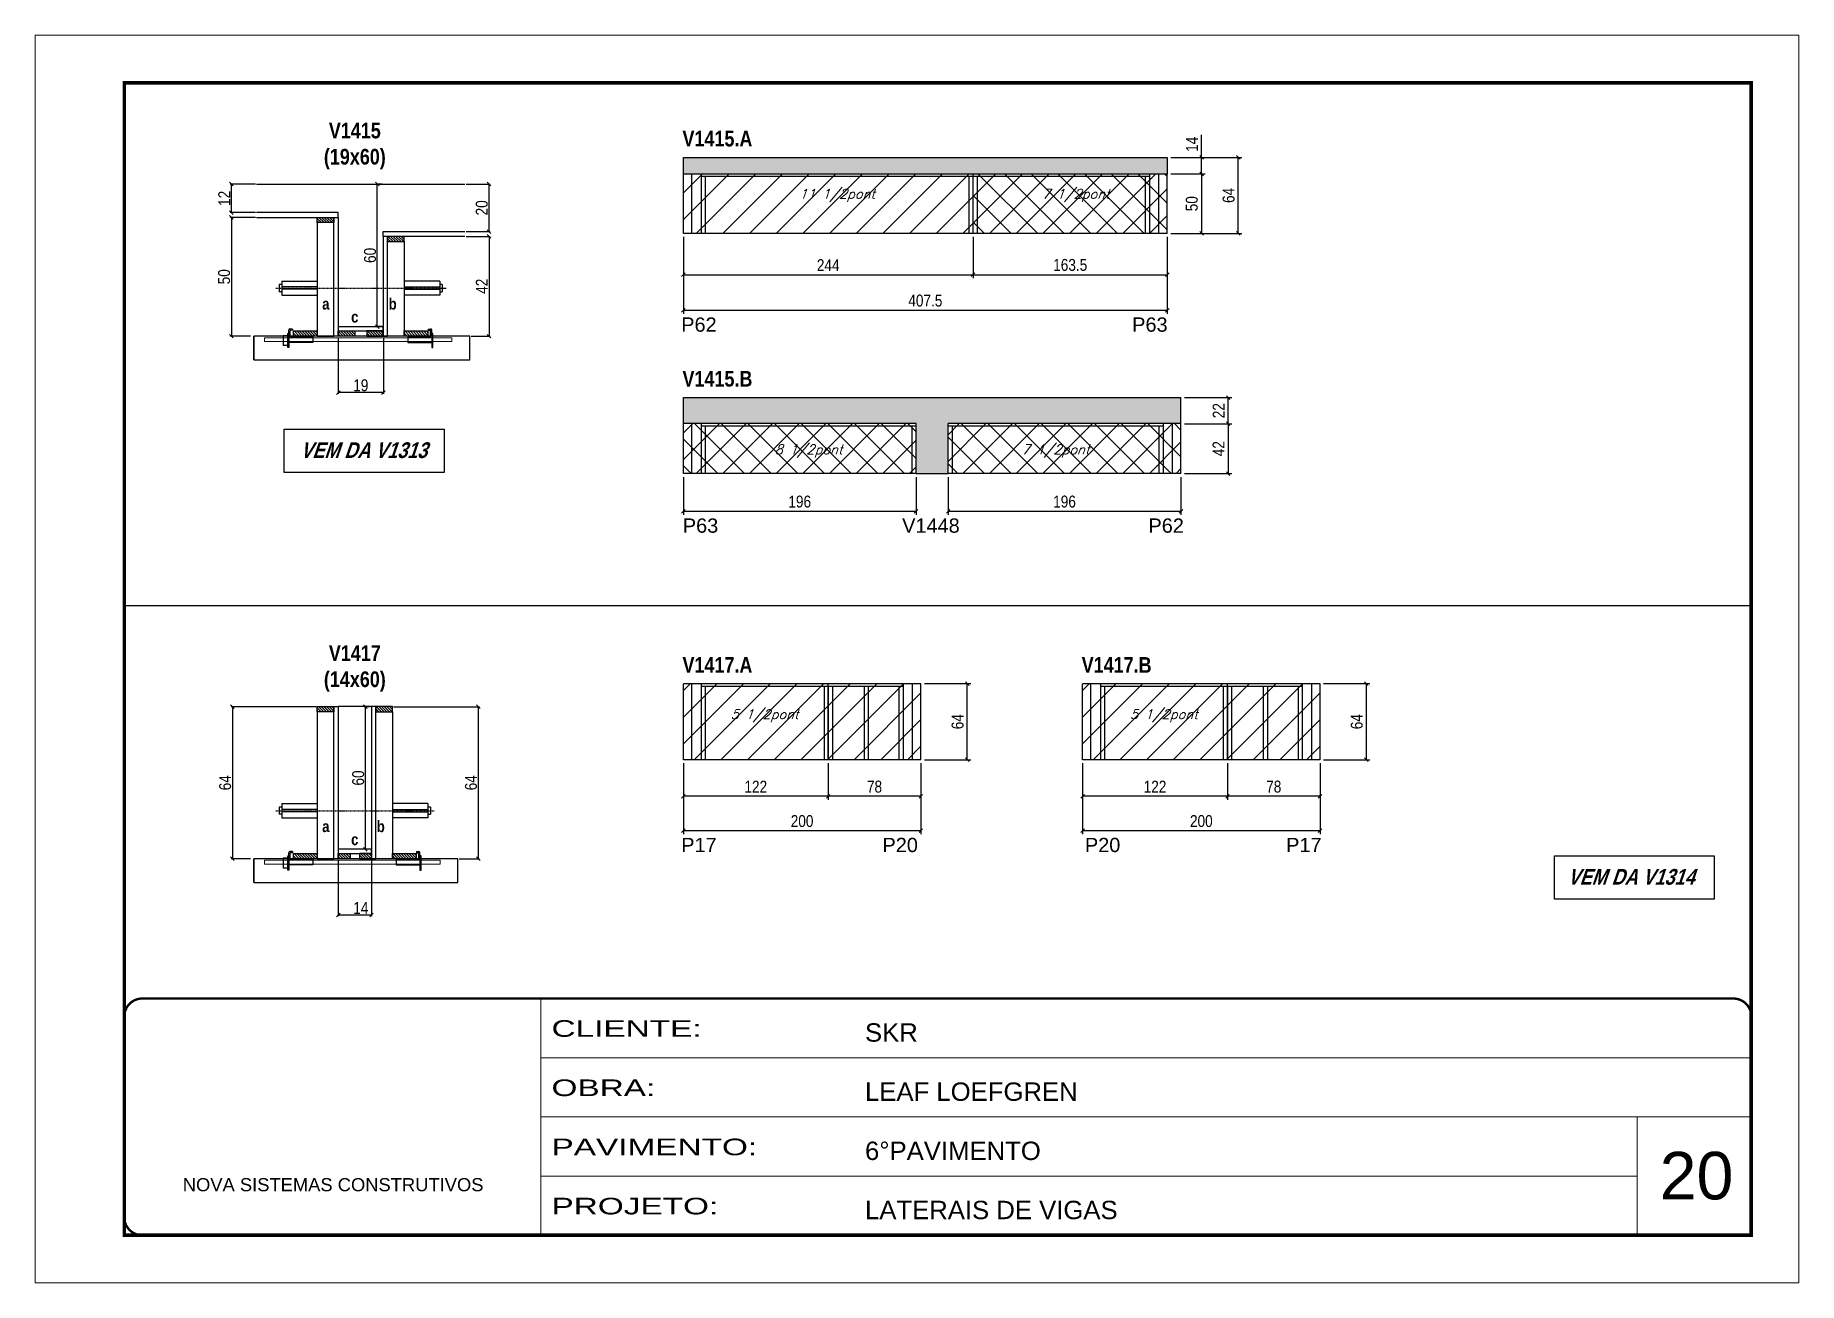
# Model space of a CAD drawing. Extents: x 3309 to 9563, y -2522 to 14608.
# Drawn here: x 8078 to 9563, y 8964 to 10014 of the extents above; entities that cross this region are included whole.
import ezdxf

# ---------------------------------------------------------------- set-up
doc = ezdxf.new("R2010")
doc.units = 0
for name, pattern in [('CONTINUO', [0]), ('DASHED', [0.75, 0.5, -0.25]), ('HIDDEN', [0.375, 0.25, -0.125])]:
    doc.linetypes.add(name, pattern=pattern)
for name, color, linetype in [('5', 5, 'Continuous'), ('barrote', 251, 'Continuous'), ('COTA', 241, 'Continuous'), ('detalhes', 4, 'Continuous'), ('NOMENCLATURA', 7, 'Continuous'), ('Painéis', 200, 'Continuous'), ('presilha', 1, 'Continuous'), ('SARR_2.2x10', 60, 'Continuous'), ('SARR_2.2x7', 40, 'Continuous'), ('SARR_3.5x7', 81, 'Continuous'), ('TENSOR', 3, 'Continuous'), ('texto', 7, 'Continuous')]:
    doc.layers.add(name, color=color, linetype=linetype)
for name, color, linetype, lineweight in [('CARIMBO', 255, 'Continuous', 9), ('CONCRETO', 251, 'Continuous', 25), ('Folhas', 255, 'Continuous', 9), ('Hachura', 251, 'Continuous', 9), ('SARRAFO DE PRESSAO', 251, 'DASHED', 9), ('SCO-___-LAJ', 2, 'Continuous', 0)]:
    doc.layers.add(name, color=color, linetype=linetype, lineweight=lineweight)
doc.styles.add('ARIAL', font='arial.ttf')
doc.styles.add('COTA TECNICA', font='techl___.ttf', dxfattribs={"height": 10})
doc.styles.add('COTA TECNICA 2X', font='techl___.ttf', dxfattribs={"height": 10})
doc.styles.add('Romans', font='romans.shx')
doc.styles.get("Standard").update_dxf_attribs({"font": 'arial.ttf'})
doc.styles.add('TECNICA', font='techb___.ttf', dxfattribs={"height": 10})
doc.styles.add('Tecnologia', font='')
doc.styles.get('Tecnologia').set_extended_font_data('Forgotten Futurist')
doc.dimstyles.new('PAINEL', dxfattribs={"dimtxt": 10, "dimasz": 3, "dimexe": 3, "dimexo": 3, "dimgap": 3, "dimtad": 1, "dimdec": 1, "dimzin": 12, "dimdsep": 46, "dimtxsty": 'COTA TECNICA', "dimblk1": 'OBLIQUE', "dimblk2": 'OBLIQUE', "dimsah": 1, "dimcen": 0.9, "dimclrd": 4, "dimclre": 4, "dimclrt": 240, "dimadec": 1, "dimazin": 3, "dimtfac": 1, "dimtdec": 1, "dimtmove": 0, "dimatfit": 3, "dimfxl": 1, "dimtolj": 1, "dimtzin": 12, "dimarcsym": 0})
doc.dimstyles.new('SECAO', dxfattribs={"dimscale": 0.333333, "dimtxt": 5, "dimasz": 9, "dimexe": 3, "dimexo": 3, "dimgap": 3, "dimtad": 1, "dimdec": 1, "dimlfac": 0.5, "dimzin": 12, "dimdsep": 46, "dimtxsty": 'COTA TECNICA 2X', "dimblk1": 'OBLIQUE', "dimblk2": 'OBLIQUE', "dimsah": 1, "dimcen": 0.9, "dimclrd": 4, "dimclre": 4, "dimclrt": 240, "dimadec": 1, "dimazin": 3, "dimtfac": 1, "dimtdec": 1, "dimtmove": 0, "dimatfit": 3, "dimfxl": 1, "dimtolj": 1, "dimtzin": 12, "dimarcsym": 0})
pattern_1 = [(135, (41568.496, -113751.8887), (-1.122532015, -1.122532015), [])]

msp = doc.modelspace()

# ---------------------------------------------------------------- texts
at = {"layer": '5', "linetype": 'Continuous'}
for s, rotation, p in [('P62', 0.00004, (8621.82, 9764.05)), ('P63', 0.00004, (9001.57, 9764.05)), ('P63', 0.00004, (8623.18, 9594.84)), ('V1448', 0.00004, (8807.87, 9594.84)), ('P62', 0.00004, (9015.3, 9594.84)), ('P17', 0.00004, (8621.82, 9326.03)), ('P20', 0.00004, (8791.31, 9326.03)), ('P20', 359.99996, (8961.77, 9326.03)), ('P17', 359.99996, (9131.22, 9326.03))]:
    msp.add_text(s, height=12, rotation=rotation, dxfattribs=at).set_placement(p)
at = {"layer": 'CARIMBO', "style": 'ARIAL'}
msp.add_text('20', height=40, dxfattribs=at).set_placement((9445.73, 9033.7))
at = {"layer": 'detalhes', "style": 'TECNICA'}
for s, p in [('a', (8319.48, 9782.72)), ('b', (8375.46, 9782.71)), ('c', (8343.85, 9771.75)), ('a', (8319.48, 9342.88)), ('b', (8365.46, 9342.87)), ('c', (8343.85, 9331.91))]:
    msp.add_text(s, height=9.6, dxfattribs=at).set_placement(p)
at = {"layer": 'NOMENCLATURA', "style": 'TECNICA'}
for s, p in [('V1415.A', (8622.9, 9919.96)), ('V1415.B', (8622.9, 9717.83)), ('V1417.A', (8622.9, 9476.94)), ('V1417.B', (8959.06, 9476.94))]:
    msp.add_text(s, height=13.2, dxfattribs=at).set_placement(p)
at = {"layer": 'NOMENCLATURA', "char_height": 13.2, "attachment_point": 2, "style": 'TECNICA'}
for s, insert in [('V1415\\P(19x60)', (8346.96, 9939.98)), ('V1417\\P(14x60)', (8346.96, 9500.14))]:
    msp.add_mtext_dynamic_manual_height_columns(s, width=300.2766, gutter_width=1, heights=[0], dxfattribs=dict(at, insert=insert))
at = {"layer": 'NOMENCLATURA', "char_height": 13.2, "width": 300.2766, "attachment_point": 2, "style": 'TECNICA'}
for s, insert in [('{\\Q19;VEM DA V1313}', (8354.35, 9670.96)), ('{\\Q19;VEM DA V1314}', (9421.52, 9311.8))]:
    msp.add_mtext(s, dxfattribs=dict(at, insert=insert))
at = {"layer": 'texto', "color": 2, "char_height": 8, "attachment_point": 5, "style": 'Romans'}
for s, insert in [('{\\Q19;\\C256;11 1/2pont}', (8753.12, 9878.77)), ('{\\Q19;\\C256;7 1/2pont}', (8954.12, 9878.77)), ('{\\Q19;\\C256;8 1/2pont}', (8729.12, 9663.64)), ('{\\Q19;\\C256;7 1/2pont}', (8937.12, 9663.64)), ('{\\Q19;\\C256;5 1/2pont}', (8692.12, 9440.75)), ('{\\Q19;\\C256;5 1/2pont}', (9028.28, 9440.75))]:
    msp.add_mtext(s, dxfattribs=dict(at, insert=insert))

# ---------------------------------------------------------------- blocks, each defined once
blk = doc.blocks.new('9999999999')
at = {"color": 30, "linetype": 'CONTINUO'}
for p, q in [((98564.6, 34230.2), (98564.6, 34429.4)), ((98564.6, 34379.6), (99584, 34379.6)), ((98564.6, 34329.8), (99488, 34329.8)), ((99584, 34329.8), (99488, 34329.8)), ((99488, 34329.8), (99488, 34230.2)), ((98564.6, 34280), (99488, 34280))]:
    blk.add_line(p, q, dxfattribs=at)
at = {"color": 30, "linetype": 'CONTINUO', "const_width": 2}
blk.add_lwpolyline([(99584, 34230.2), (99584, 34414.4, 0.414214), (99569, 34429.4), (98229, 34429.4, 0.414214), (98214, 34414.4), (98214, 34245.2, 0.414214), (98229, 34230.2), (99584, 34230.2)], format="xyb", dxfattribs=at)
at = {"layer": 'Folhas'}
blk.add_lwpolyline([(98139, 34190.2), (99624, 34190.2), (99624, 35240.2), (98139, 35240.2)], close=True, dxfattribs=at)
at = {"layer": 'Folhas', "color": 30, "const_width": 3}
blk.add_lwpolyline([(98214, 34230.2), (99584, 34230.2), (99584, 35200.2), (98214, 35200.2)], close=True, dxfattribs=at)
at = {"color": 7, "linetype": 'Continuous', "ltscale": 5, "style": 'ARIAL'}
for s, height, p in [('SKR', 15.48, (98837.7, 34393.1)), ('LEAF LOEFGREN', 15.483, (98837.7, 34343.3)), ('6°PAVIMENTO', 15.483, (98837.7, 34293.5)), ('NOVA SISTEMAS CONSTRUTIVOS', 11.059, (98263.2, 34267.2)), ('LATERAIS DE VIGAS', 15.483, (98837.7, 34243.7))]:
    blk.add_text(s, height=height, dxfattribs=at).set_placement(p)
at = {"layer": 'Folhas', "color": 7, "style": 'Tecnologia', "width": 1.5}
for s, p in [('CLIENTE:', (98573.7, 34397.2)), ('OBRA:', (98573.7, 34347.3)), ('PAVIMENTO:', (98573.7, 34297.5)), ('PROJETO:', (98573.7, 34247.7))]:
    blk.add_text(s, height=14, dxfattribs=at).set_placement(p)
blk = doc.blocks.new('_Oblique')
at = {"color": 0, "linetype": 'ByBlock', "lineweight": -2}
blk.add_line((-0.5, -0.5), (0.5, 0.5), dxfattribs=at)
blk = doc.blocks.new('*D2099')
at = {"layer": 'COTA', "color": 4, "lineweight": -2, "transparency": 16777216}
for p, q in [((8333, 9759.3), (8333, 9711.8)), ((8371, 9759.3), (8371, 9711.8)), ((8371, 9712.8), (8333, 9712.8))]:
    blk.add_line(p, q, dxfattribs=at)
at = {"layer": 'Defpoints', "color": 0, "transparency": 16777216}
for p in [(8333, 9760.3), (8371, 9760.3), (8333, 9712.8)]:
    blk.add_point(p, dxfattribs=at)
at = {"layer": 'COTA', "color": 4, "lineweight": -2, "transparency": 16777216, "xscale": 3, "yscale": 3, "zscale": 3, "rotation": 180}
blk.add_blockref('_Oblique', (8333, 9712.8), dxfattribs=at)
at = {"layer": 'COTA', "color": 4, "lineweight": -2, "transparency": 16777216, "xscale": 3, "yscale": 3, "zscale": 3}
blk.add_blockref('_Oblique', (8371, 9712.8), dxfattribs=at)
at = {"layer": 'COTA', "color": 240, "transparency": 16777216, "insert": (8352, 9718.9), "char_height": 10, "attachment_point": 5, "style": 'COTA TECNICA 2X'}
blk.add_mtext('\\A1;19', dxfattribs=at)
blk = doc.blocks.new('PRESILHA METÁLICA 1')
at = {"layer": 'presilha'}
for p, q in [((0, 13), (6, 13)), ((0, 13), (0, 0)), ((6, 0), (0, 0)), ((6, 15.5), (7.5, 15.5)), ((6, -2.5), (6, 15.5)), ((6, 13), (6, 0)), ((7.5, 10.6), (7.5, 19.9)), ((7.5, 15.5), (7.5, -2.5)), ((37.5, 4.1), (7.5, 4.1)), ((12, 21), (8.6, 21)), ((9, 11.6), (9, 18.9)), ((12, 19.5), (9.6, 19.5)), ((37.5, 11), (9.6, 11)), ((12, 21), (12, 19.5)), ((37.5, 11), (37.5, 4.1)), ((7.5, -2.5), (6, -2.5))]:
    blk.add_line(p, q, dxfattribs=at)
for centre, radius, start, end in [((8.6, 19.9), 1.14, 90, 180), ((9.6, 18.9), 0.57, 90, 180), ((9.6, 11.6), 0.57, 180, 270)]:
    blk.add_arc(centre, radius, start, end, dxfattribs=at)
blk = doc.blocks.new('PRESILHA METÁLICA 2')
at = {"layer": 'presilha'}
for p, q in [((-5.2, 23.5), (-5.2, 22)), ((-5.2, 23.5), (-1.9, 23.5)), ((-0.8, 14.6), (-0.8, 22.4)), ((-30.8, 13.5), (-30.8, 6.6)), ((-30.8, 13.5), (-2.8, 13.5)), ((-30.8, 6.6), (-0.8, 6.6)), ((-5.2, 22), (-2.8, 22)), ((-2.2, 14.1), (-2.2, 21.4)), ((0.8, 18), (-0.8, 18)), ((-0.8, 18), (-0.8, 0)), ((-0.8, 0), (0.8, 0)), ((0.8, 0), (0.8, 18))]:
    blk.add_line(p, q, dxfattribs=at)
for centre, radius, start, end in [((-1.9, 22.4), 1.14, 0, 90), ((-2.8, 21.4), 0.57, 0, 90), ((-2.8, 14.1), 0.57, 270, 0)]:
    blk.add_arc(centre, radius, start, end, dxfattribs=at)
blk = doc.blocks.new('*D2100')
at = {"layer": 'COTA', "color": 4, "lineweight": -2, "transparency": 16777216}
for p, q in [((8440.7, 9844.3), (8461, 9844.3)), ((8460, 9844.3), (8460, 9760.3)), ((8444.8, 9760.3), (8461, 9760.3))]:
    blk.add_line(p, q, dxfattribs=at)
at = {"layer": 'Defpoints', "color": 0, "transparency": 16777216}
for p in [(8439.7, 9844.3), (8443.8, 9760.3), (8460, 9760.3)]:
    blk.add_point(p, dxfattribs=at)
at = {"layer": 'COTA', "color": 4, "lineweight": -2, "transparency": 16777216, "xscale": 3, "yscale": 3, "zscale": 3}
for p, rotation in [((8460, 9844.3), 90), ((8460, 9760.3), 270)]:
    blk.add_blockref('_Oblique', p, dxfattribs=dict(at, rotation=rotation))
at = {"layer": 'COTA', "color": 240, "transparency": 16777216, "insert": (8453.9, 9802.3), "char_height": 10, "attachment_point": 5, "rotation": 90, "style": 'COTA TECNICA 2X'}
blk.add_mtext('\\A1;42', dxfattribs=at)
blk = doc.blocks.new('*D2101')
at = {"layer": 'COTA', "color": 4, "lineweight": -2, "transparency": 16777216}
for p, q in [((8263.3, 9860.3), (8242, 9860.3)), ((8243, 9860.3), (8243, 9760.3)), ((8259.1, 9760.3), (8242, 9760.3))]:
    blk.add_line(p, q, dxfattribs=at)
at = {"layer": 'Defpoints', "color": 0, "transparency": 16777216}
for p in [(8264.3, 9860.3), (8243, 9760.3), (8260.1, 9760.3)]:
    blk.add_point(p, dxfattribs=at)
at = {"layer": 'COTA', "color": 4, "lineweight": -2, "transparency": 16777216, "xscale": 3, "yscale": 3, "zscale": 3}
for p, rotation in [((8243, 9860.3), 90), ((8243, 9760.3), 270)]:
    blk.add_blockref('_Oblique', p, dxfattribs=dict(at, rotation=rotation))
at = {"layer": 'COTA', "color": 240, "transparency": 16777216, "insert": (8236.9, 9810.3), "char_height": 10, "attachment_point": 5, "rotation": 90, "style": 'COTA TECNICA 2X'}
blk.add_mtext('\\A1;50', dxfattribs=at)
blk = doc.blocks.new('*D2102')
at = {"layer": 'COTA', "color": 4, "lineweight": -2, "transparency": 16777216}
for p, q in [((8370, 9888.3), (8364.9, 9888.3)), ((8365.9, 9768.3), (8365.9, 9888.3)), ((8370, 9768.3), (8364.9, 9768.3))]:
    blk.add_line(p, q, dxfattribs=at)
at = {"layer": 'Defpoints', "color": 0, "transparency": 16777216}
for p in [(8365.9, 9888.3), (8371, 9888.3), (8371, 9768.3)]:
    blk.add_point(p, dxfattribs=at)
at = {"layer": 'COTA', "color": 4, "lineweight": -2, "transparency": 16777216, "xscale": 3, "yscale": 3, "zscale": 3}
for p, rotation in [((8365.9, 9888.3), 90), ((8365.9, 9768.3), 270)]:
    blk.add_blockref('_Oblique', p, dxfattribs=dict(at, rotation=rotation))
at = {"layer": 'COTA', "color": 240, "transparency": 16777216, "insert": (8359.8, 9828.3), "char_height": 10, "attachment_point": 5, "rotation": 90, "style": 'COTA TECNICA 2X'}
blk.add_mtext('\\A1;60', dxfattribs=at)
blk = doc.blocks.new('*D2103')
at = {"layer": 'COTA', "color": 4, "lineweight": -2, "transparency": 16777216}
for p, q in [((8263.3, 9888.3), (8242, 9888.3)), ((8243, 9864.3), (8243, 9888.3)), ((8263.3, 9864.3), (8242, 9864.3))]:
    blk.add_line(p, q, dxfattribs=at)
at = {"layer": 'Defpoints', "color": 0, "transparency": 16777216}
for p in [(8243, 9888.3), (8264.3, 9888.3), (8264.3, 9864.3)]:
    blk.add_point(p, dxfattribs=at)
at = {"layer": 'COTA', "color": 4, "lineweight": -2, "transparency": 16777216, "xscale": 3, "yscale": 3, "zscale": 3}
for p, rotation in [((8243, 9888.3), 90), ((8243, 9864.3), 270)]:
    blk.add_blockref('_Oblique', p, dxfattribs=dict(at, rotation=rotation))
at = {"layer": 'COTA', "color": 240, "transparency": 16777216, "insert": (8237, 9876.3), "char_height": 10, "attachment_point": 5, "rotation": 90, "style": 'COTA TECNICA 2X'}
blk.add_mtext('\\A1;12', dxfattribs=at)
blk = doc.blocks.new('*D2114')
at = {"layer": 'COTA', "color": 4, "lineweight": -2, "transparency": 16777216}
for p, q in [((8623.6, 9843.8), (8623.6, 9809)), ((8867.6, 9843.8), (8867.6, 9809)), ((8623.6, 9812), (8867.6, 9812))]:
    blk.add_line(p, q, dxfattribs=at)
at = {"layer": 'Defpoints', "color": 0, "transparency": 16777216}
for p in [(8623.6, 9846.8), (8867.6, 9846.8), (8867.6, 9812)]:
    blk.add_point(p, dxfattribs=at)
at = {"layer": 'COTA', "color": 4, "lineweight": -2, "transparency": 16777216, "xscale": 3, "yscale": 3, "zscale": 3, "rotation": 180}
blk.add_blockref('_Oblique', (8623.6, 9812), dxfattribs=at)
at = {"layer": 'COTA', "color": 4, "lineweight": -2, "transparency": 16777216, "xscale": 3, "yscale": 3, "zscale": 3}
blk.add_blockref('_Oblique', (8867.6, 9812), dxfattribs=at)
at = {"layer": 'COTA', "color": 240, "transparency": 16777216, "insert": (8745.6, 9820.1), "char_height": 10, "attachment_point": 5, "style": 'COTA TECNICA'}
blk.add_mtext('\\A1;244', dxfattribs=at)
blk = doc.blocks.new('*D2115')
at = {"layer": 'COTA', "color": 4, "lineweight": -2, "transparency": 16777216}
for p, q in [((8867.6, 9843.8), (8867.6, 9809)), ((9031.1, 9843.8), (9031.1, 9809)), ((8867.6, 9812), (9031.1, 9812))]:
    blk.add_line(p, q, dxfattribs=at)
at = {"layer": 'Defpoints', "color": 0, "transparency": 16777216}
for p in [(8867.6, 9846.8), (9031.1, 9846.8), (9031.1, 9812)]:
    blk.add_point(p, dxfattribs=at)
at = {"layer": 'COTA', "color": 4, "lineweight": -2, "transparency": 16777216, "xscale": 3, "yscale": 3, "zscale": 3, "rotation": 180}
blk.add_blockref('_Oblique', (8867.6, 9812), dxfattribs=at)
at = {"layer": 'COTA', "color": 4, "lineweight": -2, "transparency": 16777216, "xscale": 3, "yscale": 3, "zscale": 3}
blk.add_blockref('_Oblique', (9031.1, 9812), dxfattribs=at)
at = {"layer": 'COTA', "color": 240, "transparency": 16777216, "insert": (8949.4, 9820.2), "char_height": 10, "attachment_point": 5, "style": 'COTA TECNICA'}
blk.add_mtext('\\A1;163.5', dxfattribs=at)
blk = doc.blocks.new('*D2089')
at = {"layer": 'COTA', "color": 4, "linetype": 'ByBlock', "lineweight": -2, "transparency": 16777216}
for p, q in [((8846.6, 9641.6), (8846.6, 9609.8)), ((9042.6, 9641.6), (9042.6, 9609.8)), ((9042.6, 9612.8), (8846.6, 9612.8))]:
    blk.add_line(p, q, dxfattribs=at)
at = {"layer": 'Defpoints', "color": 0, "linetype": 'ByBlock', "transparency": 16777216}
for p in [(8846.6, 9644.6), (9042.6, 9644.6), (8846.6, 9612.8)]:
    blk.add_point(p, dxfattribs=at)
at = {"layer": 'COTA', "color": 4, "linetype": 'ByBlock', "lineweight": -2, "transparency": 16777216, "xscale": 3, "yscale": 3, "zscale": 3, "rotation": 180}
blk.add_blockref('_Oblique', (8846.6, 9612.8), dxfattribs=at)
at = {"layer": 'COTA', "color": 4, "linetype": 'ByBlock', "lineweight": -2, "transparency": 16777216, "xscale": 3, "yscale": 3, "zscale": 3}
blk.add_blockref('_Oblique', (9042.6, 9612.8), dxfattribs=at)
at = {"layer": 'COTA', "color": 240, "linetype": 'ByBlock', "transparency": 16777216, "insert": (8944.6, 9621), "char_height": 10, "attachment_point": 5, "style": 'COTA TECNICA'}
blk.add_mtext('\\A1;196', dxfattribs=at)
blk = doc.blocks.new('*D2090')
at = {"layer": 'COTA', "color": 4, "linetype": 'ByBlock', "lineweight": -2, "transparency": 16777216}
for p, q in [((8623.6, 9641.6), (8623.6, 9609.8)), ((8819.6, 9641.6), (8819.6, 9609.8)), ((8819.6, 9612.8), (8623.6, 9612.8))]:
    blk.add_line(p, q, dxfattribs=at)
at = {"layer": 'Defpoints', "color": 0, "linetype": 'ByBlock', "transparency": 16777216}
for p in [(8623.6, 9644.6), (8819.6, 9644.6), (8623.6, 9612.8)]:
    blk.add_point(p, dxfattribs=at)
at = {"layer": 'COTA', "color": 4, "linetype": 'ByBlock', "lineweight": -2, "transparency": 16777216, "xscale": 3, "yscale": 3, "zscale": 3, "rotation": 180}
blk.add_blockref('_Oblique', (8623.6, 9612.8), dxfattribs=at)
at = {"layer": 'COTA', "color": 4, "linetype": 'ByBlock', "lineweight": -2, "transparency": 16777216, "xscale": 3, "yscale": 3, "zscale": 3}
blk.add_blockref('_Oblique', (8819.6, 9612.8), dxfattribs=at)
at = {"layer": 'COTA', "color": 240, "linetype": 'ByBlock', "transparency": 16777216, "insert": (8721.6, 9621), "char_height": 10, "attachment_point": 5, "style": 'COTA TECNICA'}
blk.add_mtext('\\A1;196', dxfattribs=at)
blk = doc.blocks.new('*D2107')
at = {"layer": 'COTA', "color": 4, "lineweight": -2, "transparency": 16777216}
for p, q in [((9045.6, 9686.6), (9085.4, 9686.6)), ((9082.4, 9686.6), (9082.4, 9644.6)), ((9045.6, 9644.6), (9085.4, 9644.6))]:
    blk.add_line(p, q, dxfattribs=at)
at = {"layer": 'Defpoints', "color": 0, "transparency": 16777216}
for p in [(9042.6, 9686.6), (9042.6, 9644.6), (9082.4, 9644.6)]:
    blk.add_point(p, dxfattribs=at)
at = {"layer": 'COTA', "color": 4, "lineweight": -2, "transparency": 16777216, "xscale": 3, "yscale": 3, "zscale": 3}
for p, rotation in [((9082.4, 9686.6), 90), ((9082.4, 9644.6), 270)]:
    blk.add_blockref('_Oblique', p, dxfattribs=dict(at, rotation=rotation))
at = {"layer": 'COTA', "color": 240, "transparency": 16777216, "insert": (9074.3, 9665.6), "char_height": 10, "attachment_point": 5, "rotation": 90, "style": 'COTA TECNICA'}
blk.add_mtext('\\A1;42', dxfattribs=at)
blk = doc.blocks.new('*D2091')
at = {"layer": 'COTA', "color": 4, "lineweight": -2, "transparency": 16777216}
for p, q in [((8333, 9319.4), (8333, 9272)), ((8361, 9319.4), (8361, 9272)), ((8361, 9273), (8333, 9273))]:
    blk.add_line(p, q, dxfattribs=at)
at = {"layer": 'Defpoints', "color": 0, "transparency": 16777216}
for p in [(8333, 9320.4), (8361, 9320.4), (8333, 9273)]:
    blk.add_point(p, dxfattribs=at)
at = {"layer": 'COTA', "color": 4, "lineweight": -2, "transparency": 16777216, "xscale": 3, "yscale": 3, "zscale": 3, "rotation": 180}
blk.add_blockref('_Oblique', (8333, 9273), dxfattribs=at)
at = {"layer": 'COTA', "color": 4, "lineweight": -2, "transparency": 16777216, "xscale": 3, "yscale": 3, "zscale": 3}
blk.add_blockref('_Oblique', (8361, 9273), dxfattribs=at)
at = {"layer": 'COTA', "color": 240, "transparency": 16777216, "insert": (8352, 9279), "char_height": 10, "attachment_point": 5, "style": 'COTA TECNICA 2X'}
blk.add_mtext('\\A1;14', dxfattribs=at)
blk = doc.blocks.new('*D2092')
at = {"layer": 'COTA', "color": 4, "lineweight": -2, "transparency": 16777216}
for p, q in [((8314.4, 9448.4), (8242.9, 9448.4)), ((8243.9, 9448.4), (8243.9, 9320.4)), ((8259.1, 9320.4), (8242.9, 9320.4))]:
    blk.add_line(p, q, dxfattribs=at)
at = {"layer": 'Defpoints', "color": 0, "transparency": 16777216}
for p in [(8315.4, 9448.4), (8243.9, 9320.4), (8260.1, 9320.4)]:
    blk.add_point(p, dxfattribs=at)
at = {"layer": 'COTA', "color": 4, "lineweight": -2, "transparency": 16777216, "xscale": 3, "yscale": 3, "zscale": 3}
for p, rotation in [((8243.9, 9448.4), 90), ((8243.9, 9320.4), 270)]:
    blk.add_blockref('_Oblique', p, dxfattribs=dict(at, rotation=rotation))
at = {"layer": 'COTA', "color": 240, "transparency": 16777216, "insert": (8237.8, 9384.4), "char_height": 10, "attachment_point": 5, "rotation": 90, "style": 'COTA TECNICA 2X'}
blk.add_mtext('\\A1;64', dxfattribs=at)
blk = doc.blocks.new('*D2093')
at = {"layer": 'COTA', "color": 4, "lineweight": -2, "transparency": 16777216}
for p, q in [((8379.6, 9448.4), (8451.9, 9448.4)), ((8450.9, 9448.4), (8450.9, 9320.4)), ((8434.8, 9320.4), (8451.9, 9320.4))]:
    blk.add_line(p, q, dxfattribs=at)
at = {"layer": 'Defpoints', "color": 0, "transparency": 16777216}
for p in [(8378.6, 9448.4), (8433.8, 9320.4), (8450.9, 9320.4)]:
    blk.add_point(p, dxfattribs=at)
at = {"layer": 'COTA', "color": 4, "lineweight": -2, "transparency": 16777216, "xscale": 3, "yscale": 3, "zscale": 3}
for p, rotation in [((8450.9, 9448.4), 90), ((8450.9, 9320.4), 270)]:
    blk.add_blockref('_Oblique', p, dxfattribs=dict(at, rotation=rotation))
at = {"layer": 'COTA', "color": 240, "transparency": 16777216, "insert": (8444.8, 9384.4), "char_height": 10, "attachment_point": 5, "rotation": 90, "style": 'COTA TECNICA 2X'}
blk.add_mtext('\\A1;64', dxfattribs=at)
blk = doc.blocks.new('*D2094')
at = {"layer": 'COTA', "color": 4, "lineweight": -2, "transparency": 16777216}
for p, q in [((8360, 9448.4), (8354.9, 9448.4)), ((8355.9, 9328.4), (8355.9, 9448.4)), ((8360, 9328.4), (8354.9, 9328.4))]:
    blk.add_line(p, q, dxfattribs=at)
at = {"layer": 'Defpoints', "color": 0, "transparency": 16777216}
for p in [(8355.9, 9448.4), (8361, 9448.4), (8361, 9328.4)]:
    blk.add_point(p, dxfattribs=at)
at = {"layer": 'COTA', "color": 4, "lineweight": -2, "transparency": 16777216, "xscale": 3, "yscale": 3, "zscale": 3}
for p, rotation in [((8355.9, 9448.4), 90), ((8355.9, 9328.4), 270)]:
    blk.add_blockref('_Oblique', p, dxfattribs=dict(at, rotation=rotation))
at = {"layer": 'COTA', "color": 240, "transparency": 16777216, "insert": (8349.8, 9388.4), "char_height": 10, "attachment_point": 5, "rotation": 90, "style": 'COTA TECNICA 2X'}
blk.add_mtext('\\A1;60', dxfattribs=at)
blk = doc.blocks.new('*D2095')
at = {"layer": 'COTA', "color": 4, "linetype": 'ByBlock', "lineweight": -2, "transparency": 16777216}
for p, q in [((8745.6, 9400.8), (8745.6, 9370)), ((8823.6, 9400.8), (8823.6, 9370)), ((8823.6, 9373), (8745.6, 9373))]:
    blk.add_line(p, q, dxfattribs=at)
at = {"layer": 'Defpoints', "color": 0, "linetype": 'ByBlock', "transparency": 16777216}
for p in [(8745.6, 9403.8), (8823.6, 9403.8), (8745.6, 9373)]:
    blk.add_point(p, dxfattribs=at)
at = {"layer": 'COTA', "color": 4, "linetype": 'ByBlock', "lineweight": -2, "transparency": 16777216, "xscale": 3, "yscale": 3, "zscale": 3, "rotation": 180}
blk.add_blockref('_Oblique', (8745.6, 9373), dxfattribs=at)
at = {"layer": 'COTA', "color": 4, "linetype": 'ByBlock', "lineweight": -2, "transparency": 16777216, "xscale": 3, "yscale": 3, "zscale": 3}
blk.add_blockref('_Oblique', (8823.6, 9373), dxfattribs=at)
at = {"layer": 'COTA', "color": 240, "linetype": 'ByBlock', "transparency": 16777216, "insert": (8784.6, 9381.1), "char_height": 10, "attachment_point": 5, "style": 'COTA TECNICA'}
blk.add_mtext('\\A1;78', dxfattribs=at)
blk = doc.blocks.new('*D2096')
at = {"layer": 'COTA', "color": 4, "linetype": 'ByBlock', "lineweight": -2, "transparency": 16777216}
for p, q in [((8623.6, 9400.8), (8623.6, 9370)), ((8745.6, 9400.8), (8745.6, 9370)), ((8745.6, 9373), (8623.6, 9373))]:
    blk.add_line(p, q, dxfattribs=at)
at = {"layer": 'Defpoints', "color": 0, "linetype": 'ByBlock', "transparency": 16777216}
for p in [(8623.6, 9403.8), (8745.6, 9403.8), (8623.6, 9373)]:
    blk.add_point(p, dxfattribs=at)
at = {"layer": 'COTA', "color": 4, "linetype": 'ByBlock', "lineweight": -2, "transparency": 16777216, "xscale": 3, "yscale": 3, "zscale": 3, "rotation": 180}
blk.add_blockref('_Oblique', (8623.6, 9373), dxfattribs=at)
at = {"layer": 'COTA', "color": 4, "linetype": 'ByBlock', "lineweight": -2, "transparency": 16777216, "xscale": 3, "yscale": 3, "zscale": 3}
blk.add_blockref('_Oblique', (8745.6, 9373), dxfattribs=at)
at = {"layer": 'COTA', "color": 240, "linetype": 'ByBlock', "transparency": 16777216, "insert": (8684.6, 9381.1), "char_height": 10, "attachment_point": 5, "style": 'COTA TECNICA'}
blk.add_mtext('\\A1;122', dxfattribs=at)
blk = doc.blocks.new('*D2108')
at = {"layer": 'COTA', "color": 4, "linetype": 'ByBlock', "lineweight": -2, "transparency": 16777216}
for p, q in [((8623.6, 9400.8), (8623.6, 9341)), ((8823.6, 9400.8), (8823.6, 9341)), ((8823.6, 9344), (8623.6, 9344))]:
    blk.add_line(p, q, dxfattribs=at)
at = {"layer": 'Defpoints', "color": 0, "linetype": 'ByBlock', "transparency": 16777216}
for p in [(8623.6, 9403.8), (8823.6, 9403.8), (8623.6, 9344)]:
    blk.add_point(p, dxfattribs=at)
at = {"layer": 'COTA', "color": 4, "linetype": 'ByBlock', "lineweight": -2, "transparency": 16777216, "xscale": 3, "yscale": 3, "zscale": 3, "rotation": 180}
blk.add_blockref('_Oblique', (8623.6, 9344), dxfattribs=at)
at = {"layer": 'COTA', "color": 4, "linetype": 'ByBlock', "lineweight": -2, "transparency": 16777216, "xscale": 3, "yscale": 3, "zscale": 3}
blk.add_blockref('_Oblique', (8823.6, 9344), dxfattribs=at)
at = {"layer": 'COTA', "color": 240, "linetype": 'ByBlock', "transparency": 16777216, "insert": (8723.6, 9352.1), "char_height": 10, "attachment_point": 5, "style": 'COTA TECNICA'}
blk.add_mtext('\\A1;200', dxfattribs=at)
blk = doc.blocks.new('*D2109')
at = {"layer": 'COTA', "color": 4, "lineweight": -2, "transparency": 16777216}
for p, q in [((8826.6, 9467.8), (8865.7, 9467.8)), ((8862.7, 9403.8), (8862.7, 9467.8)), ((8826.6, 9403.8), (8865.7, 9403.8))]:
    blk.add_line(p, q, dxfattribs=at)
at = {"layer": 'Defpoints', "color": 0, "transparency": 16777216}
for p in [(8823.6, 9467.8), (8862.7, 9467.8), (8823.6, 9403.8)]:
    blk.add_point(p, dxfattribs=at)
at = {"layer": 'COTA', "color": 4, "lineweight": -2, "transparency": 16777216, "xscale": 3, "yscale": 3, "zscale": 3}
for p, rotation in [((8862.7, 9467.8), 90), ((8862.7, 9403.8), 270)]:
    blk.add_blockref('_Oblique', p, dxfattribs=dict(at, rotation=rotation))
at = {"layer": 'COTA', "color": 240, "transparency": 16777216, "insert": (8854.6, 9435.8), "char_height": 10, "attachment_point": 5, "rotation": 90, "style": 'COTA TECNICA'}
blk.add_mtext('\\A1;64', dxfattribs=at)
blk = doc.blocks.new('*D2097')
at = {"layer": 'COTA', "color": 4, "linetype": 'ByBlock', "lineweight": -2, "transparency": 16777216}
for p, q in [((9081.8, 9400.8), (9081.8, 9370)), ((9159.8, 9400.8), (9159.8, 9370)), ((9159.8, 9373), (9081.8, 9373))]:
    blk.add_line(p, q, dxfattribs=at)
at = {"layer": 'Defpoints', "color": 0, "linetype": 'ByBlock', "transparency": 16777216}
for p in [(9081.8, 9403.8), (9159.8, 9403.8), (9081.8, 9373)]:
    blk.add_point(p, dxfattribs=at)
at = {"layer": 'COTA', "color": 4, "linetype": 'ByBlock', "lineweight": -2, "transparency": 16777216, "xscale": 3, "yscale": 3, "zscale": 3, "rotation": 180}
blk.add_blockref('_Oblique', (9081.8, 9373), dxfattribs=at)
at = {"layer": 'COTA', "color": 4, "linetype": 'ByBlock', "lineweight": -2, "transparency": 16777216, "xscale": 3, "yscale": 3, "zscale": 3}
blk.add_blockref('_Oblique', (9159.8, 9373), dxfattribs=at)
at = {"layer": 'COTA', "color": 240, "linetype": 'ByBlock', "transparency": 16777216, "insert": (9120.8, 9381.1), "char_height": 10, "attachment_point": 5, "style": 'COTA TECNICA'}
blk.add_mtext('\\A1;78', dxfattribs=at)
blk = doc.blocks.new('*D2098')
at = {"layer": 'COTA', "color": 4, "linetype": 'ByBlock', "lineweight": -2, "transparency": 16777216}
for p, q in [((8959.8, 9400.8), (8959.8, 9370)), ((9081.8, 9400.8), (9081.8, 9370)), ((9081.8, 9373), (8959.8, 9373))]:
    blk.add_line(p, q, dxfattribs=at)
at = {"layer": 'Defpoints', "color": 0, "linetype": 'ByBlock', "transparency": 16777216}
for p in [(8959.8, 9403.8), (9081.8, 9403.8), (8959.8, 9373)]:
    blk.add_point(p, dxfattribs=at)
at = {"layer": 'COTA', "color": 4, "linetype": 'ByBlock', "lineweight": -2, "transparency": 16777216, "xscale": 3, "yscale": 3, "zscale": 3, "rotation": 180}
blk.add_blockref('_Oblique', (8959.8, 9373), dxfattribs=at)
at = {"layer": 'COTA', "color": 4, "linetype": 'ByBlock', "lineweight": -2, "transparency": 16777216, "xscale": 3, "yscale": 3, "zscale": 3}
blk.add_blockref('_Oblique', (9081.8, 9373), dxfattribs=at)
at = {"layer": 'COTA', "color": 240, "linetype": 'ByBlock', "transparency": 16777216, "insert": (9020.8, 9381.1), "char_height": 10, "attachment_point": 5, "style": 'COTA TECNICA'}
blk.add_mtext('\\A1;122', dxfattribs=at)
blk = doc.blocks.new('*D2110')
at = {"layer": 'COTA', "color": 4, "linetype": 'ByBlock', "lineweight": -2, "transparency": 16777216}
for p, q in [((8959.8, 9400.8), (8959.8, 9341)), ((9159.8, 9400.8), (9159.8, 9341)), ((9159.8, 9344), (8959.8, 9344))]:
    blk.add_line(p, q, dxfattribs=at)
at = {"layer": 'Defpoints', "color": 0, "linetype": 'ByBlock', "transparency": 16777216}
for p in [(8959.8, 9403.8), (9159.8, 9403.8), (8959.8, 9344)]:
    blk.add_point(p, dxfattribs=at)
at = {"layer": 'COTA', "color": 4, "linetype": 'ByBlock', "lineweight": -2, "transparency": 16777216, "xscale": 3, "yscale": 3, "zscale": 3, "rotation": 180}
blk.add_blockref('_Oblique', (8959.8, 9344), dxfattribs=at)
at = {"layer": 'COTA', "color": 4, "linetype": 'ByBlock', "lineweight": -2, "transparency": 16777216, "xscale": 3, "yscale": 3, "zscale": 3}
blk.add_blockref('_Oblique', (9159.8, 9344), dxfattribs=at)
at = {"layer": 'COTA', "color": 240, "linetype": 'ByBlock', "transparency": 16777216, "insert": (9059.8, 9352.1), "char_height": 10, "attachment_point": 5, "style": 'COTA TECNICA'}
blk.add_mtext('\\A1;200', dxfattribs=at)
blk = doc.blocks.new('*D2111')
at = {"layer": 'COTA', "color": 4, "lineweight": -2, "transparency": 16777216}
for p, q in [((9162.8, 9467.8), (9201.8, 9467.8)), ((9198.8, 9403.8), (9198.8, 9467.8)), ((9162.8, 9403.8), (9201.8, 9403.8))]:
    blk.add_line(p, q, dxfattribs=at)
at = {"layer": 'Defpoints', "color": 0, "transparency": 16777216}
for p in [(9159.8, 9467.8), (9198.8, 9467.8), (9159.8, 9403.8)]:
    blk.add_point(p, dxfattribs=at)
at = {"layer": 'COTA', "color": 4, "lineweight": -2, "transparency": 16777216, "xscale": 3, "yscale": 3, "zscale": 3}
for p, rotation in [((9198.8, 9467.8), 90), ((9198.8, 9403.8), 270)]:
    blk.add_blockref('_Oblique', p, dxfattribs=dict(at, rotation=rotation))
at = {"layer": 'COTA', "color": 240, "transparency": 16777216, "insert": (9190.7, 9435.8), "char_height": 10, "attachment_point": 5, "rotation": 90, "style": 'COTA TECNICA'}
blk.add_mtext('\\A1;64', dxfattribs=at)
blk = doc.blocks.new('*D2112')
at = {"layer": 'COTA', "color": 4, "lineweight": -2, "transparency": 16777216}
for p, q in [((8623.6, 9843.8), (8623.6, 9779.1)), ((9031.1, 9843.8), (9031.1, 9779.1)), ((8623.6, 9782.1), (9031.1, 9782.1))]:
    blk.add_line(p, q, dxfattribs=at)
at = {"layer": 'Defpoints', "color": 0, "transparency": 16777216}
for p in [(8623.6, 9846.8), (9031.1, 9846.8), (9031.1, 9782.1)]:
    blk.add_point(p, dxfattribs=at)
at = {"layer": 'COTA', "color": 4, "lineweight": -2, "transparency": 16777216, "xscale": 3, "yscale": 3, "zscale": 3, "rotation": 180}
blk.add_blockref('_Oblique', (8623.6, 9782.1), dxfattribs=at)
at = {"layer": 'COTA', "color": 4, "lineweight": -2, "transparency": 16777216, "xscale": 3, "yscale": 3, "zscale": 3}
blk.add_blockref('_Oblique', (9031.1, 9782.1), dxfattribs=at)
at = {"layer": 'COTA', "color": 240, "transparency": 16777216, "insert": (8827.4, 9790.2), "char_height": 10, "attachment_point": 5, "style": 'COTA TECNICA'}
blk.add_mtext('\\A1;407.5', dxfattribs=at)
blk = doc.blocks.new('*D2113')
at = {"layer": 'COTA', "color": 4, "lineweight": -2, "transparency": 16777216}
for p, q in [((9034.1, 9896.8), (9063, 9896.8)), ((9060, 9896.8), (9060, 9846.8)), ((9034.1, 9846.8), (9063, 9846.8))]:
    blk.add_line(p, q, dxfattribs=at)
at = {"layer": 'Defpoints', "color": 0, "transparency": 16777216}
for p in [(9031.1, 9896.8), (9031.1, 9846.8), (9060, 9846.8)]:
    blk.add_point(p, dxfattribs=at)
at = {"layer": 'COTA', "color": 4, "lineweight": -2, "transparency": 16777216, "xscale": 3, "yscale": 3, "zscale": 3}
for p, rotation in [((9060, 9896.8), 90), ((9060, 9846.8), 270)]:
    blk.add_blockref('_Oblique', p, dxfattribs=dict(at, rotation=rotation))
at = {"layer": 'COTA', "color": 240, "transparency": 16777216, "insert": (9051.8, 9871.8), "char_height": 10, "attachment_point": 5, "rotation": 90, "style": 'COTA TECNICA'}
blk.add_mtext('\\A1;50', dxfattribs=at)
blk = doc.blocks.new('*D2105')
at = {"layer": 'COTA', "color": 4, "lineweight": -2, "transparency": 16777216}
for p, q in [((9060, 9910.8), (9060, 9929.9)), ((9034.1, 9910.8), (9063, 9910.8)), ((9060, 9896.8), (9060, 9910.8)), ((9034.1, 9896.8), (9063, 9896.8))]:
    blk.add_line(p, q, dxfattribs=at)
at = {"layer": 'Defpoints', "color": 0, "transparency": 16777216}
for p in [(9031.1, 9910.8), (9060, 9910.8), (9031.1, 9896.8)]:
    blk.add_point(p, dxfattribs=at)
at = {"layer": 'COTA', "color": 4, "lineweight": -2, "transparency": 16777216, "xscale": 3, "yscale": 3, "zscale": 3}
for p, rotation in [((9060, 9910.8), 90), ((9060, 9896.8), 270)]:
    blk.add_blockref('_Oblique', p, dxfattribs=dict(at, rotation=rotation))
at = {"layer": 'COTA', "color": 240, "transparency": 16777216, "insert": (9051.9, 9921.8), "char_height": 10, "attachment_point": 5, "rotation": 90, "style": 'COTA TECNICA'}
blk.add_mtext('\\A1;14', dxfattribs=at)
blk = doc.blocks.new('*D2106')
at = {"layer": 'COTA', "color": 4, "lineweight": -2, "transparency": 16777216}
for p, q in [((9034.1, 9910.8), (9093.9, 9910.8)), ((9090.9, 9846.8), (9090.9, 9910.8)), ((9034.1, 9846.8), (9093.9, 9846.8))]:
    blk.add_line(p, q, dxfattribs=at)
at = {"layer": 'Defpoints', "color": 0, "transparency": 16777216}
for p in [(9031.1, 9910.8), (9090.9, 9910.8), (9031.1, 9846.8)]:
    blk.add_point(p, dxfattribs=at)
at = {"layer": 'COTA', "color": 4, "lineweight": -2, "transparency": 16777216, "xscale": 3, "yscale": 3, "zscale": 3}
for p, rotation in [((9090.9, 9910.8), 90), ((9090.9, 9846.8), 270)]:
    blk.add_blockref('_Oblique', p, dxfattribs=dict(at, rotation=rotation))
at = {"layer": 'COTA', "color": 240, "transparency": 16777216, "insert": (9082.8, 9878.8), "char_height": 10, "attachment_point": 5, "rotation": 90, "style": 'COTA TECNICA'}
blk.add_mtext('\\A1;64', dxfattribs=at)
blk = doc.blocks.new('*D2104')
at = {"layer": 'COTA', "color": 4, "lineweight": -2, "transparency": 16777216}
for p, q in [((8440.7, 9888.3), (8461, 9888.3)), ((8460, 9848.3), (8460, 9888.3)), ((8440.7, 9848.3), (8461, 9848.3))]:
    blk.add_line(p, q, dxfattribs=at)
at = {"layer": 'Defpoints', "color": 0, "transparency": 16777216}
for p in [(8439.7, 9888.3), (8460, 9888.3), (8439.7, 9848.3)]:
    blk.add_point(p, dxfattribs=at)
at = {"layer": 'COTA', "color": 4, "lineweight": -2, "transparency": 16777216, "xscale": 3, "yscale": 3, "zscale": 3}
for p, rotation in [((8460, 9888.3), 90), ((8460, 9848.3), 270)]:
    blk.add_blockref('_Oblique', p, dxfattribs=dict(at, rotation=rotation))
at = {"layer": 'COTA', "color": 240, "transparency": 16777216, "insert": (8453.9, 9868.3), "char_height": 10, "attachment_point": 5, "rotation": 90, "style": 'COTA TECNICA 2X'}
blk.add_mtext('\\A1;20', dxfattribs=at)
blk = doc.blocks.new('*D2122')
at = {"layer": 'COTA', "color": 4, "lineweight": -2, "transparency": 16777216}
for p, q in [((9045.6, 9708.6), (9085.4, 9708.6)), ((9082.4, 9686.6), (9082.4, 9708.6)), ((9045.6, 9686.6), (9085.4, 9686.6))]:
    blk.add_line(p, q, dxfattribs=at)
at = {"layer": 'Defpoints', "color": 0, "transparency": 16777216}
for p in [(9042.6, 9708.6), (9082.4, 9708.6), (9042.6, 9686.6)]:
    blk.add_point(p, dxfattribs=at)
at = {"layer": 'COTA', "color": 4, "lineweight": -2, "transparency": 16777216, "xscale": 3, "yscale": 3, "zscale": 3}
for p, rotation in [((9082.4, 9708.6), 90), ((9082.4, 9686.6), 270)]:
    blk.add_blockref('_Oblique', p, dxfattribs=dict(at, rotation=rotation))
at = {"layer": 'COTA', "color": 240, "transparency": 16777216, "insert": (9074.4, 9697.6), "char_height": 10, "attachment_point": 5, "rotation": 90, "style": 'COTA TECNICA'}
blk.add_mtext('\\A1;22', dxfattribs=at)

# ---------------------------------------------------------------- dimensions: what is measured, and where the dimension line sits
at = {"layer": 'COTA'}
for base, p1, p2, dimstyle, picture, middle in [((9059.95, 9910.77), (9031.12, 9896.77), (9031.12, 9910.77), 'PAINEL', '*D2105', (9051.88, 9921.83)), ((9090.87, 9910.77), (9031.12, 9846.77), (9031.12, 9910.77), 'PAINEL', '*D2106', (9082.77, 9878.77)), ((9059.95, 9846.77), (9031.12, 9896.77), (9031.12, 9846.77), 'PAINEL', '*D2113', (9051.85, 9871.77)), ((8243.04, 9888.28), (8264.26, 9864.28), (8264.26, 9888.28), 'SECAO', '*D2103', (8236.98, 9876.28)), ((8365.88, 9888.28), (8370.96, 9768.28), (8370.96, 9888.28), 'SECAO', '*D2102', (8359.78, 9828.28)), ((8460, 9888.28), (8439.66, 9848.28), (8439.66, 9888.28), 'SECAO', '*D2104', (8453.9, 9868.28)), ((8243.04, 9760.28, 0), (8264.26, 9860.28), (8260.14, 9760.28, 0), 'SECAO', '*D2101', (8236.93, 9810.28, 0)), ((8460, 9760.28, 0), (8439.66, 9844.28), (8443.77, 9760.28, 0), 'SECAO', '*D2100', (8453.93, 9802.28, 0)), ((9082.37, 9708.65), (9042.62, 9686.65), (9042.62, 9708.65), 'PAINEL', '*D2122', (9074.37, 9697.65)), ((9082.37, 9644.65), (9042.62, 9686.65), (9042.62, 9644.65), 'PAINEL', '*D2107', (9074.3, 9665.65)), ((8862.66, 9467.75), (8823.62, 9403.75), (8823.62, 9467.75), 'PAINEL', '*D2109', (8854.55, 9435.75)), ((9198.82, 9467.75), (9159.78, 9403.75), (9159.78, 9467.75), 'PAINEL', '*D2111', (9190.71, 9435.75)), ((8243.91, 9320.44, 0), (8315.36, 9448.44), (8260.14, 9320.44, 0), 'SECAO', '*D2092', (8237.81, 9384.44, 0)), ((8355.88, 9448.44), (8360.96, 9328.44), (8360.96, 9448.44), 'SECAO', '*D2094', (8349.78, 9388.44)), ((8450.88, 9320.44, 0), (8378.56, 9448.44), (8433.77, 9320.44, 0), 'SECAO', '*D2093', (8444.77, 9384.44, 0))]:
    dim = msp.add_linear_dim(base=base, p1=p1, p2=p2, angle=90, dimstyle=dimstyle, dxfattribs=at)
    dim.commit()
    dim.dimension.update_dxf_attribs({"geometry": picture, "text_midpoint": middle})
for base, p2, picture, middle in [((8867.62, 9812.03), (8867.62, 9846.77), '*D2114', (8745.62, 9820.1)), ((9031.12, 9782.06), (9031.12, 9846.77), '*D2112', (8827.37, 9790.17))]:
    dim = msp.add_linear_dim(base=base, p1=(8623.62, 9846.77), p2=p2, dimstyle='PAINEL', dxfattribs=at)
    dim.commit()
    dim.dimension.update_dxf_attribs({"geometry": picture, "text_midpoint": middle})
dim = msp.add_linear_dim(base=(9031.12, 9812.03), p1=(8867.62, 9846.77), p2=(9031.12, 9846.77), dimstyle='PAINEL', override={"dimtmove": 1}, dxfattribs=at)
dim.commit()
dim.dimension.update_dxf_attribs({"geometry": '*D2115', "text_midpoint": (8949.37, 9820.25)})
for base, p1, p2, picture, middle in [((8332.96, 9712.81), (8370.96, 9760.28), (8332.96, 9760.28), '*D2099', (8351.96, 9712.81)), ((8332.96, 9272.97), (8360.96, 9320.44), (8332.96, 9320.44), '*D2091', (8351.96, 9272.97))]:
    dim = msp.add_linear_dim(base=base, p1=p1, p2=p2, angle=180, dimstyle='SECAO', dxfattribs=at)
    dim.commit()
    dim.dimension.update_dxf_attribs({"geometry": picture, "text_midpoint": middle, "dimtype": 160})
at = {"layer": 'COTA', "linetype": 'ByBlock'}
for base, p1, p2, picture, middle in [((8623.62, 9612.85), (8819.62, 9644.65), (8623.62, 9644.65), '*D2090', (8721.62, 9620.98)), ((8623.62, 9373.01), (8745.62, 9403.75), (8623.62, 9403.75), '*D2096', (8684.62, 9381.07)), ((8959.78, 9373.01), (9081.78, 9403.75), (8959.78, 9403.75), '*D2098', (9020.78, 9381.07))]:
    dim = msp.add_linear_dim(base=base, p1=p1, p2=p2, angle=180, dimstyle='PAINEL', override={"dimtmove": 1}, dxfattribs=at)
    dim.commit()
    dim.dimension.update_dxf_attribs({"geometry": picture, "text_midpoint": middle})
for base, p1, p2, picture, middle in [((8846.62, 9612.85), (9042.62, 9644.65), (8846.62, 9644.65), '*D2089', (8944.62, 9620.98)), ((8623.62, 9344.04), (8823.62, 9403.75), (8623.62, 9403.75), '*D2108', (8723.62, 9352.15)), ((8745.62, 9373.01), (8823.62, 9403.75), (8745.62, 9403.75), '*D2095', (8784.62, 9381.11)), ((8959.78, 9344.04), (9159.78, 9403.75), (8959.78, 9403.75), '*D2110', (9059.78, 9352.15)), ((9081.78, 9373.01), (9159.78, 9403.75), (9081.78, 9403.75), '*D2097', (9120.78, 9381.11))]:
    dim = msp.add_linear_dim(base=base, p1=p1, p2=p2, angle=180, dimstyle='PAINEL', dxfattribs=at)
    dim.commit()
    dim.dimension.update_dxf_attribs({"geometry": picture, "text_midpoint": middle})

# ---------------------------------------------------------------- hatches: boundary and pattern name
at = {"layer": 'COTA'}
h = msp.add_hatch(dxfattribs=at)
h.set_pattern_fill('AR-CONC', color=256, scale=0.03)
h.set_pattern_definition([(50, (4768.5, 0), (5.46554, -0.4781726), [0.5715, -6.2865]), (355, (4768.5, 0), (-1.0573026, 5.7317054), [0.4572, -5.0292175]), (100.451445, (4768.9555, -0.04), (4.4082374, 5.2535326), [0.4857003, -5.3427073]), (46.1842, (4768.5, 1.524), (8.1323712, -1.26127), [0.85725, -9.42975]), (96.63556, (4769.178, 1.419), (7.122124, 7.422784), [0.728551, -8.014068]), (351.18415, (4768.5, 1.524), (7.122124, 7.422784), [0.685799, -7.543792]), (21, (4769.262, 1.143), (4.5484317, -3.067956), [0.5715, -6.2865]), (326, (4769.262, 1.143), (1.8540609, 5.525639), [0.4572, -5.0292]), (71.451445, (4769.641, 0.8873), (6.4024926, 2.457683), [0.4857003, -5.342698]), (37.5, (4768.5, 0), (0.0926581, 2.53665117), [0, -4.96824, 0, -5.1054, 0, -5.04825]), (7.5, (4768.5, 0), (2.0045899, 3.00541724), [0, -2.91084, 0, -4.85394, 0, -1.92405]), (327.5, (4766.8007, 0), (4.06771786, -0.17186232), [0, -1.905, 0, -5.9436, 0, -7.8867]), (317.5, (4766.0387, 0), (4.4438754, 0.7627947), [0, -2.4765, 0, -3.94716, 0, -5.6007])])
h.paths.add_polyline_path([(8623.62, 9910.77), (8623.62, 9896.77), (9031.12, 9896.77), (9031.12, 9910.77)])
h = msp.add_hatch(dxfattribs=at)
h.set_pattern_fill('AR-CONC', color=256, scale=0.03)
h.paths.add_polyline_path([(9042.62, 9708.65), (8623.62, 9708.65), (8623.62, 9686.65), (8819.62, 9686.65), (8819.62, 9644.65), (8846.62, 9644.65), (8846.62, 9686.65), (9042.62, 9686.65)])
at = {"layer": 'Hachura', "linetype": 'ByBlock'}
h = msp.add_hatch(dxfattribs=at)
h.set_pattern_fill('ANSI37', color=256, scale=5)
h.paths.add_polyline_path([(8867.62, 9896.77), (8867.62, 9846.77), (9031.12, 9846.77), (9031.12, 9896.77)])
h.paths.add_polyline_path([(9042.62, 9644.65), (9042.62, 9686.65), (8846.62, 9686.65), (8846.62, 9644.65)])
h.paths.add_polyline_path([(8819.62, 9644.65), (8819.62, 9686.65), (8623.62, 9686.65), (8623.62, 9644.65)])
h = msp.add_hatch(dxfattribs=at)
h.set_pattern_fill('ANSI31', color=256, scale=5)
h.paths.add_polyline_path([(8867.62, 9896.77), (8623.62, 9896.77), (8623.62, 9846.77), (8867.62, 9846.77)])
h = msp.add_hatch(dxfattribs=at)
h.set_pattern_fill('ANSI31', color=256, scale=5)
h.set_pattern_definition([(45, (4782, 52.718), (-11.22532, 11.22532), [])])
h.paths.add_polyline_path([(8623.62, 9467.75), (8623.62, 9403.75), (8745.62, 9403.75), (8745.62, 9467.75)])
h.paths.add_polyline_path([(8745.62, 9467.75), (8745.62, 9403.75), (8823.62, 9403.75), (8823.62, 9467.75)])
h = msp.add_hatch(dxfattribs=at)
h.set_pattern_fill('ANSI31', color=256, scale=5)
h.set_pattern_definition([(45, (5118.159, 52.718), (-11.22532, 11.22532), [])])
h.paths.add_polyline_path([(8959.78, 9467.75), (8959.78, 9403.75), (9081.78, 9403.75), (9081.78, 9467.75)])
h.paths.add_polyline_path([(9081.78, 9467.75), (9081.78, 9403.75), (9159.78, 9403.75), (9159.78, 9467.75)])
at = {"layer": 'SARR_2.2x10'}
h = msp.add_hatch(dxfattribs=at)
h.set_pattern_fill('ANSI31', color=256, scale=0.5, angle=90)
h.set_pattern_definition([(135, (41488.896, -113751.8887), (-1.122532015, -1.122532015), [])])
h.paths.add_polyline_path([(8295.36, 9764.68), (8295.36, 9760.28), (8315.36, 9760.28), (8315.36, 9764.68)])
h = msp.add_hatch(dxfattribs=at)
h.set_pattern_fill('ANSI31', color=256, scale=0.5, angle=90)
h.set_pattern_definition([(135, (41582.096, -113751.8887), (-1.122532015, -1.122532015), [])])
h.paths.add_polyline_path([(8388.56, 9764.68), (8388.56, 9760.28), (8408.56, 9760.28), (8408.56, 9764.68)])
h = msp.add_hatch(dxfattribs=at)
h.set_pattern_fill('ANSI31', color=256, scale=0.5, angle=90)
h.set_pattern_definition([(135, (41488.896, -114191.7284), (-1.122532015, -1.122532015), [])])
h.paths.add_polyline_path([(8295.36, 9324.84), (8295.36, 9320.44), (8315.36, 9320.44), (8315.36, 9324.84)])
h = msp.add_hatch(dxfattribs=at)
h.set_pattern_fill('ANSI31', color=256, scale=0.5, angle=90)
h.set_pattern_definition([(135, (41572.096, -114191.7284), (-1.122532015, -1.122532015), [])])
h.paths.add_polyline_path([(8378.56, 9324.84), (8378.56, 9320.44), (8398.56, 9320.44), (8398.56, 9324.84)])
at = {"layer": 'SARR_2.2x7'}
h = msp.add_hatch(dxfattribs=at)
h.set_pattern_fill('ANSI31', color=256, scale=0.5, angle=90)
h.set_pattern_definition([(135, (41482.896, -113656.2887), (-1.122532015, -1.122532015), [])])
h.paths.add_polyline_path([(8329.36, 9860.28), (8329.36, 9855.88), (8315.36, 9855.88), (8315.36, 9860.28)])
h = msp.add_hatch(dxfattribs=at)
h.set_pattern_fill('ANSI31', color=256, scale=0.5, angle=90)
h.set_pattern_definition([(135, (41502.896, -113672.2887), (-1.122532015, -1.122532015), [])])
h.paths.add_polyline_path([(8374.56, 9844.28), (8374.56, 9839.88), (8388.56, 9839.88), (8388.56, 9844.28)])
h = msp.add_hatch(dxfattribs=at)
h.set_pattern_fill('ANSI31', color=256, scale=0.5, angle=90)
h.set_pattern_definition(pattern_1)
h.paths.add_polyline_path([(8346.96, 9760.28), (8346.96, 9764.68), (8332.96, 9764.68), (8332.96, 9760.28)])
h = msp.add_hatch(dxfattribs=at)
h.set_pattern_fill('ANSI31', color=256, scale=0.5, angle=90)
h.set_pattern_definition(pattern_1)
h.paths.add_polyline_path([(8356.96, 9764.68), (8356.96, 9760.28), (8370.96, 9760.28), (8370.96, 9764.68)])
h = msp.add_hatch(dxfattribs=at)
h.set_pattern_fill('ANSI31', color=256, scale=0.5, angle=90)
h.set_pattern_definition([(135, (41502.896, -114068.1284), (-1.122532015, -1.122532015), [])])
h.paths.add_polyline_path([(8329.36, 9448.44), (8329.36, 9444.04), (8315.36, 9444.04), (8315.36, 9448.44)])
h = msp.add_hatch(dxfattribs=at)
h.set_pattern_fill('ANSI31', color=256, scale=0.5, angle=90)
h.set_pattern_definition([(135, (41472.896, -114068.1284), (-1.122532015, -1.122532015), [])])
h.paths.add_polyline_path([(8364.56, 9448.44), (8364.56, 9444.04), (8378.56, 9444.04), (8378.56, 9448.44)])
h = msp.add_hatch(dxfattribs=at)
h.set_pattern_fill('ANSI31', color=256, scale=0.5, angle=90)
h.set_pattern_definition([(135, (41568.496, -114191.7284), (-1.122532015, -1.122532015), [])])
h.paths.add_polyline_path([(8342.96, 9320.44), (8342.96, 9324.84), (8332.96, 9324.84), (8332.96, 9320.44)])
h = msp.add_hatch(dxfattribs=at)
h.set_pattern_fill('ANSI31', color=256, scale=0.5, angle=90)
h.set_pattern_definition([(135, (41558.496, -114191.7284), (-1.122532015, -1.122532015), [])])
h.paths.add_polyline_path([(8350.96, 9324.84), (8350.96, 9320.44), (8360.96, 9320.44), (8360.96, 9324.84)])

# ---------------------------------------------------------------- linework, layer by layer
at = {"ltscale": 3}
for p, q in [((8283.36, 9803.73), (8283.36, 9797.73)), ((8285.36, 9803.73), (8283.36, 9803.73)), ((8285.36, 9806.73), (8285.36, 9794.73)), ((8285.36, 9806.73), (8315.36, 9806.73)), ((8315.36, 9801.73), (8285.36, 9801.73)), ((8418.56, 9806.73), (8388.56, 9806.73)), ((8388.56, 9801.73), (8418.56, 9801.73)), ((8418.56, 9806.73), (8418.56, 9794.73)), ((8420.56, 9803.73), (8418.56, 9803.73)), ((8420.56, 9803.73), (8420.56, 9797.73)), ((8285.36, 9797.73), (8283.36, 9797.73)), ((8315.36, 9799.73), (8285.36, 9799.73)), ((8285.36, 9794.73), (8315.36, 9794.73)), ((8388.56, 9799.73), (8418.56, 9799.73)), ((8418.56, 9794.73), (8388.56, 9794.73)), ((8418.56, 9797.73), (8420.56, 9797.73)), ((8283.36, 9363.89), (8283.36, 9357.89)), ((8285.36, 9363.89), (8283.36, 9363.89)), ((8285.36, 9357.89), (8283.36, 9357.89)), ((8285.36, 9366.89), (8285.36, 9354.89)), ((8285.36, 9366.89), (8315.36, 9366.89)), ((8315.36, 9361.89), (8285.36, 9361.89)), ((8315.36, 9359.89), (8285.36, 9359.89)), ((8408.56, 9366.89), (8378.56, 9366.89)), ((8378.56, 9361.89), (8408.56, 9361.89)), ((8378.56, 9359.89), (8408.56, 9359.89)), ((8408.56, 9366.89), (8408.56, 9354.89)), ((8410.56, 9363.89), (8408.56, 9363.89)), ((8408.56, 9357.89), (8410.56, 9357.89)), ((8410.56, 9363.89), (8410.56, 9357.89)), ((8285.36, 9354.89), (8315.36, 9354.89)), ((8408.56, 9354.89), (8378.56, 9354.89))]:
    msp.add_line(p, q, dxfattribs=at)
at = {"layer": 'barrote'}
for points in [[(8261.9, 9740.28), (8443.82, 9740.28), (8443.82, 9760.28), (8261.9, 9760.28)], [(8261.9, 9300.44), (8433.82, 9300.44), (8433.82, 9320.44), (8261.9, 9320.44)]]:
    msp.add_lwpolyline(points, close=True, dxfattribs=at)
at = {"layer": 'CONCRETO', "linetype": 'Continuous'}
for p, q in [((8264.26, 9888.28), (8439.66, 9888.28)), ((8360.96, 9448.44), (8332.96, 9448.44))]:
    msp.add_line(p, q, dxfattribs=at)
at = {"layer": 'COTA'}
for p, q in [((8623.62, 9896.77), (8623.62, 9910.77)), ((8623.62, 9910.77), (9031.12, 9910.77)), ((9031.12, 9910.77), (9031.12, 9896.77)), ((8623.62, 9708.65), (9042.62, 9708.65)), ((8623.62, 9686.65), (8623.62, 9708.65)), ((9042.62, 9686.65), (9042.62, 9708.65)), ((8819.62, 9644.65), (8846.62, 9644.65)), ((8152.87, 9533.72), (9522.87, 9533.72))]:
    msp.add_line(p, q, dxfattribs=at)
at = {"layer": 'detalhes', "color": 250}
for p, q in [((8261.9, 9740.28), (8261.9, 9760.28)), ((8261.9, 9300.44), (8261.9, 9320.44))]:
    msp.add_line(p, q, dxfattribs=at)
at = {"layer": 'NOMENCLATURA', "elevation": 0}
for points in [[(8287.52, 9681.92), (8422.06, 9681.92), (8422.06, 9645.46), (8287.52, 9645.46)], [(9357.08, 9322.77), (9491.62, 9322.77), (9491.62, 9286.31), (9357.08, 9286.31)]]:
    msp.add_lwpolyline(points, close=True, dxfattribs=at)
at = {"layer": 'Painéis', "linetype": 'ByBlock'}
for p, q in [((9031.12, 9896.77), (8623.62, 9896.77)), ((8623.62, 9846.77), (8623.62, 9896.77)), ((8867.62, 9846.77), (8867.62, 9896.77)), ((9031.12, 9846.77), (9031.12, 9896.77)), ((9031.12, 9846.77), (8623.62, 9846.77)), ((8819.62, 9686.65), (8623.62, 9686.65)), ((8623.62, 9644.65), (8623.62, 9686.65)), ((8819.62, 9644.65), (8819.62, 9686.65)), ((9042.62, 9686.65), (8846.62, 9686.65)), ((8846.62, 9644.65), (8846.62, 9686.65)), ((9042.62, 9644.65), (9042.62, 9686.65)), ((8819.62, 9644.65), (8623.62, 9644.65)), ((9042.62, 9644.65), (8846.62, 9644.65)), ((8823.62, 9467.75), (8623.62, 9467.75)), ((8623.62, 9403.75), (8623.62, 9467.75)), ((8745.62, 9403.75), (8745.62, 9467.75)), ((8823.62, 9403.75), (8823.62, 9467.75)), ((9159.78, 9467.75), (8959.78, 9467.75)), ((8959.78, 9403.75), (8959.78, 9467.75)), ((9081.78, 9403.75), (9081.78, 9467.75)), ((9159.78, 9403.75), (9159.78, 9467.75)), ((8823.62, 9403.75), (8623.62, 9403.75)), ((9159.78, 9403.75), (8959.78, 9403.75))]:
    msp.add_line(p, q, dxfattribs=at)
at = {"layer": 'Painéis', "linetype": 'Continuous', "elevation": 0}
for points in [[(8264.26, 9860.28), (8332.96, 9860.28), (8332.96, 9864.28), (8264.26, 9864.28)], [(8439.66, 9844.28), (8370.96, 9844.28), (8370.96, 9848.28), (8439.66, 9848.28)]]:
    msp.add_lwpolyline(points, dxfattribs=at)
at = {"layer": 'Painéis', "linetype": 'Continuous'}
for points in [[(8329.36, 9760.28), (8329.36, 9860.28), (8332.96, 9860.28), (8332.96, 9760.28)], [(8374.56, 9760.28), (8374.56, 9844.28), (8370.96, 9844.28), (8370.96, 9760.28)], [(8370.96, 9768.28), (8332.96, 9768.28), (8332.96, 9764.68), (8370.96, 9764.68)], [(8329.36, 9320.44), (8329.36, 9448.44), (8332.96, 9448.44), (8332.96, 9320.44)], [(8364.56, 9320.44), (8364.56, 9448.44), (8360.96, 9448.44), (8360.96, 9320.44)], [(8360.96, 9328.44), (8332.96, 9328.44), (8332.96, 9324.84), (8360.96, 9324.84)]]:
    msp.add_lwpolyline(points, close=True, dxfattribs=at)
at = {"layer": 'SARR_2.2x10'}
for points in [[(8295.36, 9764.68), (8315.36, 9764.68), (8315.36, 9760.28), (8295.36, 9760.28)], [(8388.56, 9764.68), (8408.56, 9764.68), (8408.56, 9760.28), (8388.56, 9760.28)], [(8295.36, 9324.84), (8315.36, 9324.84), (8315.36, 9320.44), (8295.36, 9320.44)], [(8378.56, 9324.84), (8398.56, 9324.84), (8398.56, 9320.44), (8378.56, 9320.44)]]:
    msp.add_lwpolyline(points, close=True, dxfattribs=at)
at = {"layer": 'SARR_2.2x7', "linetype": 'Continuous'}
for p, q in [((8630.62, 9846.77), (8630.62, 9896.77)), ((8867.62, 9894.57), (8638.62, 9894.57)), ((9016.12, 9894.57), (8867.62, 9894.57)), ((9024.12, 9846.77), (9024.12, 9896.77)), ((8630.62, 9644.65), (8630.62, 9686.65)), ((8819.62, 9684.45), (8638.62, 9684.45)), ((9027.62, 9684.45), (8846.62, 9684.45)), ((9035.62, 9644.65), (9035.62, 9686.65)), ((8630.62, 9403.75), (8630.62, 9467.75)), ((8745.62, 9465.55), (8638.62, 9465.55)), ((8808.62, 9465.55), (8745.62, 9465.55)), ((8816.62, 9403.75), (8816.62, 9467.75)), ((8966.78, 9403.75), (8966.78, 9467.75)), ((9081.78, 9465.55), (8974.78, 9465.55)), ((9144.78, 9465.55), (9081.78, 9465.55)), ((9152.78, 9403.75), (9152.78, 9467.75))]:
    msp.add_line(p, q, dxfattribs=at)
at = {"layer": 'SARR_2.2x7', "elevation": 0}
for points in [[(8315.36, 9860.28), (8329.36, 9860.28), (8329.36, 9855.88), (8315.36, 9855.88)], [(8388.56, 9844.28), (8374.56, 9844.28), (8374.56, 9839.88), (8388.56, 9839.88)], [(8315.36, 9448.44), (8329.36, 9448.44), (8329.36, 9444.04), (8315.36, 9444.04)], [(8378.56, 9448.44), (8364.56, 9448.44), (8364.56, 9444.04), (8378.56, 9444.04)]]:
    msp.add_lwpolyline(points, close=True, dxfattribs=at)
at = {"layer": 'SARR_2.2x7'}
for points in [[(8332.96, 9764.68), (8346.96, 9764.68), (8346.96, 9760.28), (8332.96, 9760.28)], [(8370.96, 9764.68), (8356.96, 9764.68), (8356.96, 9760.28), (8370.96, 9760.28)], [(8332.96, 9324.84), (8342.96, 9324.84), (8342.96, 9320.44), (8332.96, 9320.44)], [(8360.96, 9324.84), (8350.96, 9324.84), (8350.96, 9320.44), (8360.96, 9320.44)]]:
    msp.add_lwpolyline(points, close=True, dxfattribs=at)
at = {"layer": 'SARR_3.5x7'}
for p, q in [((8638.62, 9896.77), (8638.62, 9846.77)), ((8642.12, 9894.57), (8642.12, 9846.77)), ((8864.12, 9894.57), (8864.12, 9846.77)), ((8871.12, 9894.57), (8871.12, 9846.77)), ((9012.62, 9894.57), (9012.62, 9846.77)), ((9016.12, 9896.77), (9016.12, 9846.77)), ((8638.62, 9686.65), (8638.62, 9644.65)), ((8642.12, 9684.45), (8642.12, 9644.65)), ((8816.12, 9684.45), (8816.12, 9644.65)), ((8850.12, 9684.45), (8850.12, 9644.65)), ((9024.12, 9684.45), (9024.12, 9644.65)), ((9027.62, 9686.65), (9027.62, 9644.65)), ((8638.62, 9467.75), (8638.62, 9403.75)), ((8642.12, 9465.55), (8642.12, 9403.75)), ((8742.12, 9465.55), (8742.12, 9403.75)), ((8745.62, 9465.55), (8745.62, 9403.75)), ((8749.12, 9465.55), (8749.12, 9403.75)), ((8775.76, 9465.55), (8775.76, 9403.75)), ((8779.26, 9465.55), (8779.26, 9403.75)), ((8805.12, 9465.55), (8805.12, 9403.75)), ((8808.62, 9467.75), (8808.62, 9403.75)), ((8974.78, 9467.75), (8974.78, 9403.75)), ((8978.28, 9465.55), (8978.28, 9403.75)), ((9078.28, 9465.55), (9078.28, 9403.75)), ((9081.78, 9465.55), (9081.78, 9403.75)), ((9085.28, 9465.55), (9085.28, 9403.75)), ((9111.92, 9465.55), (9111.92, 9403.75)), ((9115.42, 9465.55), (9115.42, 9403.75)), ((9141.28, 9465.55), (9141.28, 9403.75)), ((9144.78, 9467.75), (9144.78, 9403.75))]:
    msp.add_line(p, q, dxfattribs=at)
for points in [[(8329.36, 9855.88), (8315.36, 9855.88), (8315.36, 9760.28), (8329.36, 9760.28)], [(8374.56, 9839.88), (8388.56, 9839.88), (8388.56, 9760.28), (8374.56, 9760.28)], [(8329.36, 9444.04), (8315.36, 9444.04), (8315.36, 9320.44), (8329.36, 9320.44)], [(8364.56, 9444.04), (8378.56, 9444.04), (8378.56, 9320.44), (8364.56, 9320.44)]]:
    msp.add_lwpolyline(points, close=True, dxfattribs=at)
at = {"layer": 'SCO-___-LAJ', "color": 1}
for points in [[(8270.9, 9758.95), (8428.74, 9758.95), (8428.74, 9755.75), (8270.9, 9755.75)], [(8270.9, 9319.11), (8418.74, 9319.11), (8418.74, 9315.91), (8270.9, 9315.91)]]:
    msp.add_lwpolyline(points, close=True, dxfattribs=at)
at = {"layer": 'TENSOR', "linetype": 'HIDDEN', "ltscale": 0.5}
for p, q in [((8280.36, 9800.73), (8423.86, 9800.73)), ((8280.36, 9360.89), (8413.86, 9360.89))]:
    msp.add_line(p, q, dxfattribs=at)

# ---------------------------------------------------------------- block references
at = {"layer": 'presilha', "xscale": 0.6666666666666666, "yscale": 0.6666666666666666, "zscale": 0.6666666666666666}
for name, p in [('PRESILHA METÁLICA 1', (8286.49, 9752.31)), ('PRESILHA METÁLICA 2', (8412.24, 9750.65)), ('PRESILHA METÁLICA 1', (8286.49, 9312.47)), ('PRESILHA METÁLICA 2', (8402.24, 9310.81))]:
    msp.add_blockref(name, p, dxfattribs=at)
at = {"layer": 'SARRAFO DE PRESSAO', "color": 6, "linetype": 'ByBlock'}
msp.add_blockref('9999999999', (-90061.11, -25226.65), dxfattribs=at)

msp.set_redraw_order([(e.dxf.handle, doc.entitydb.next_handle()) for e in msp.query("TEXT MTEXT ATTDEF DIMENSION ARC_DIMENSION")])  # texts and dimensions are drawn at this point

doc.saveas('drawing.dxf')
